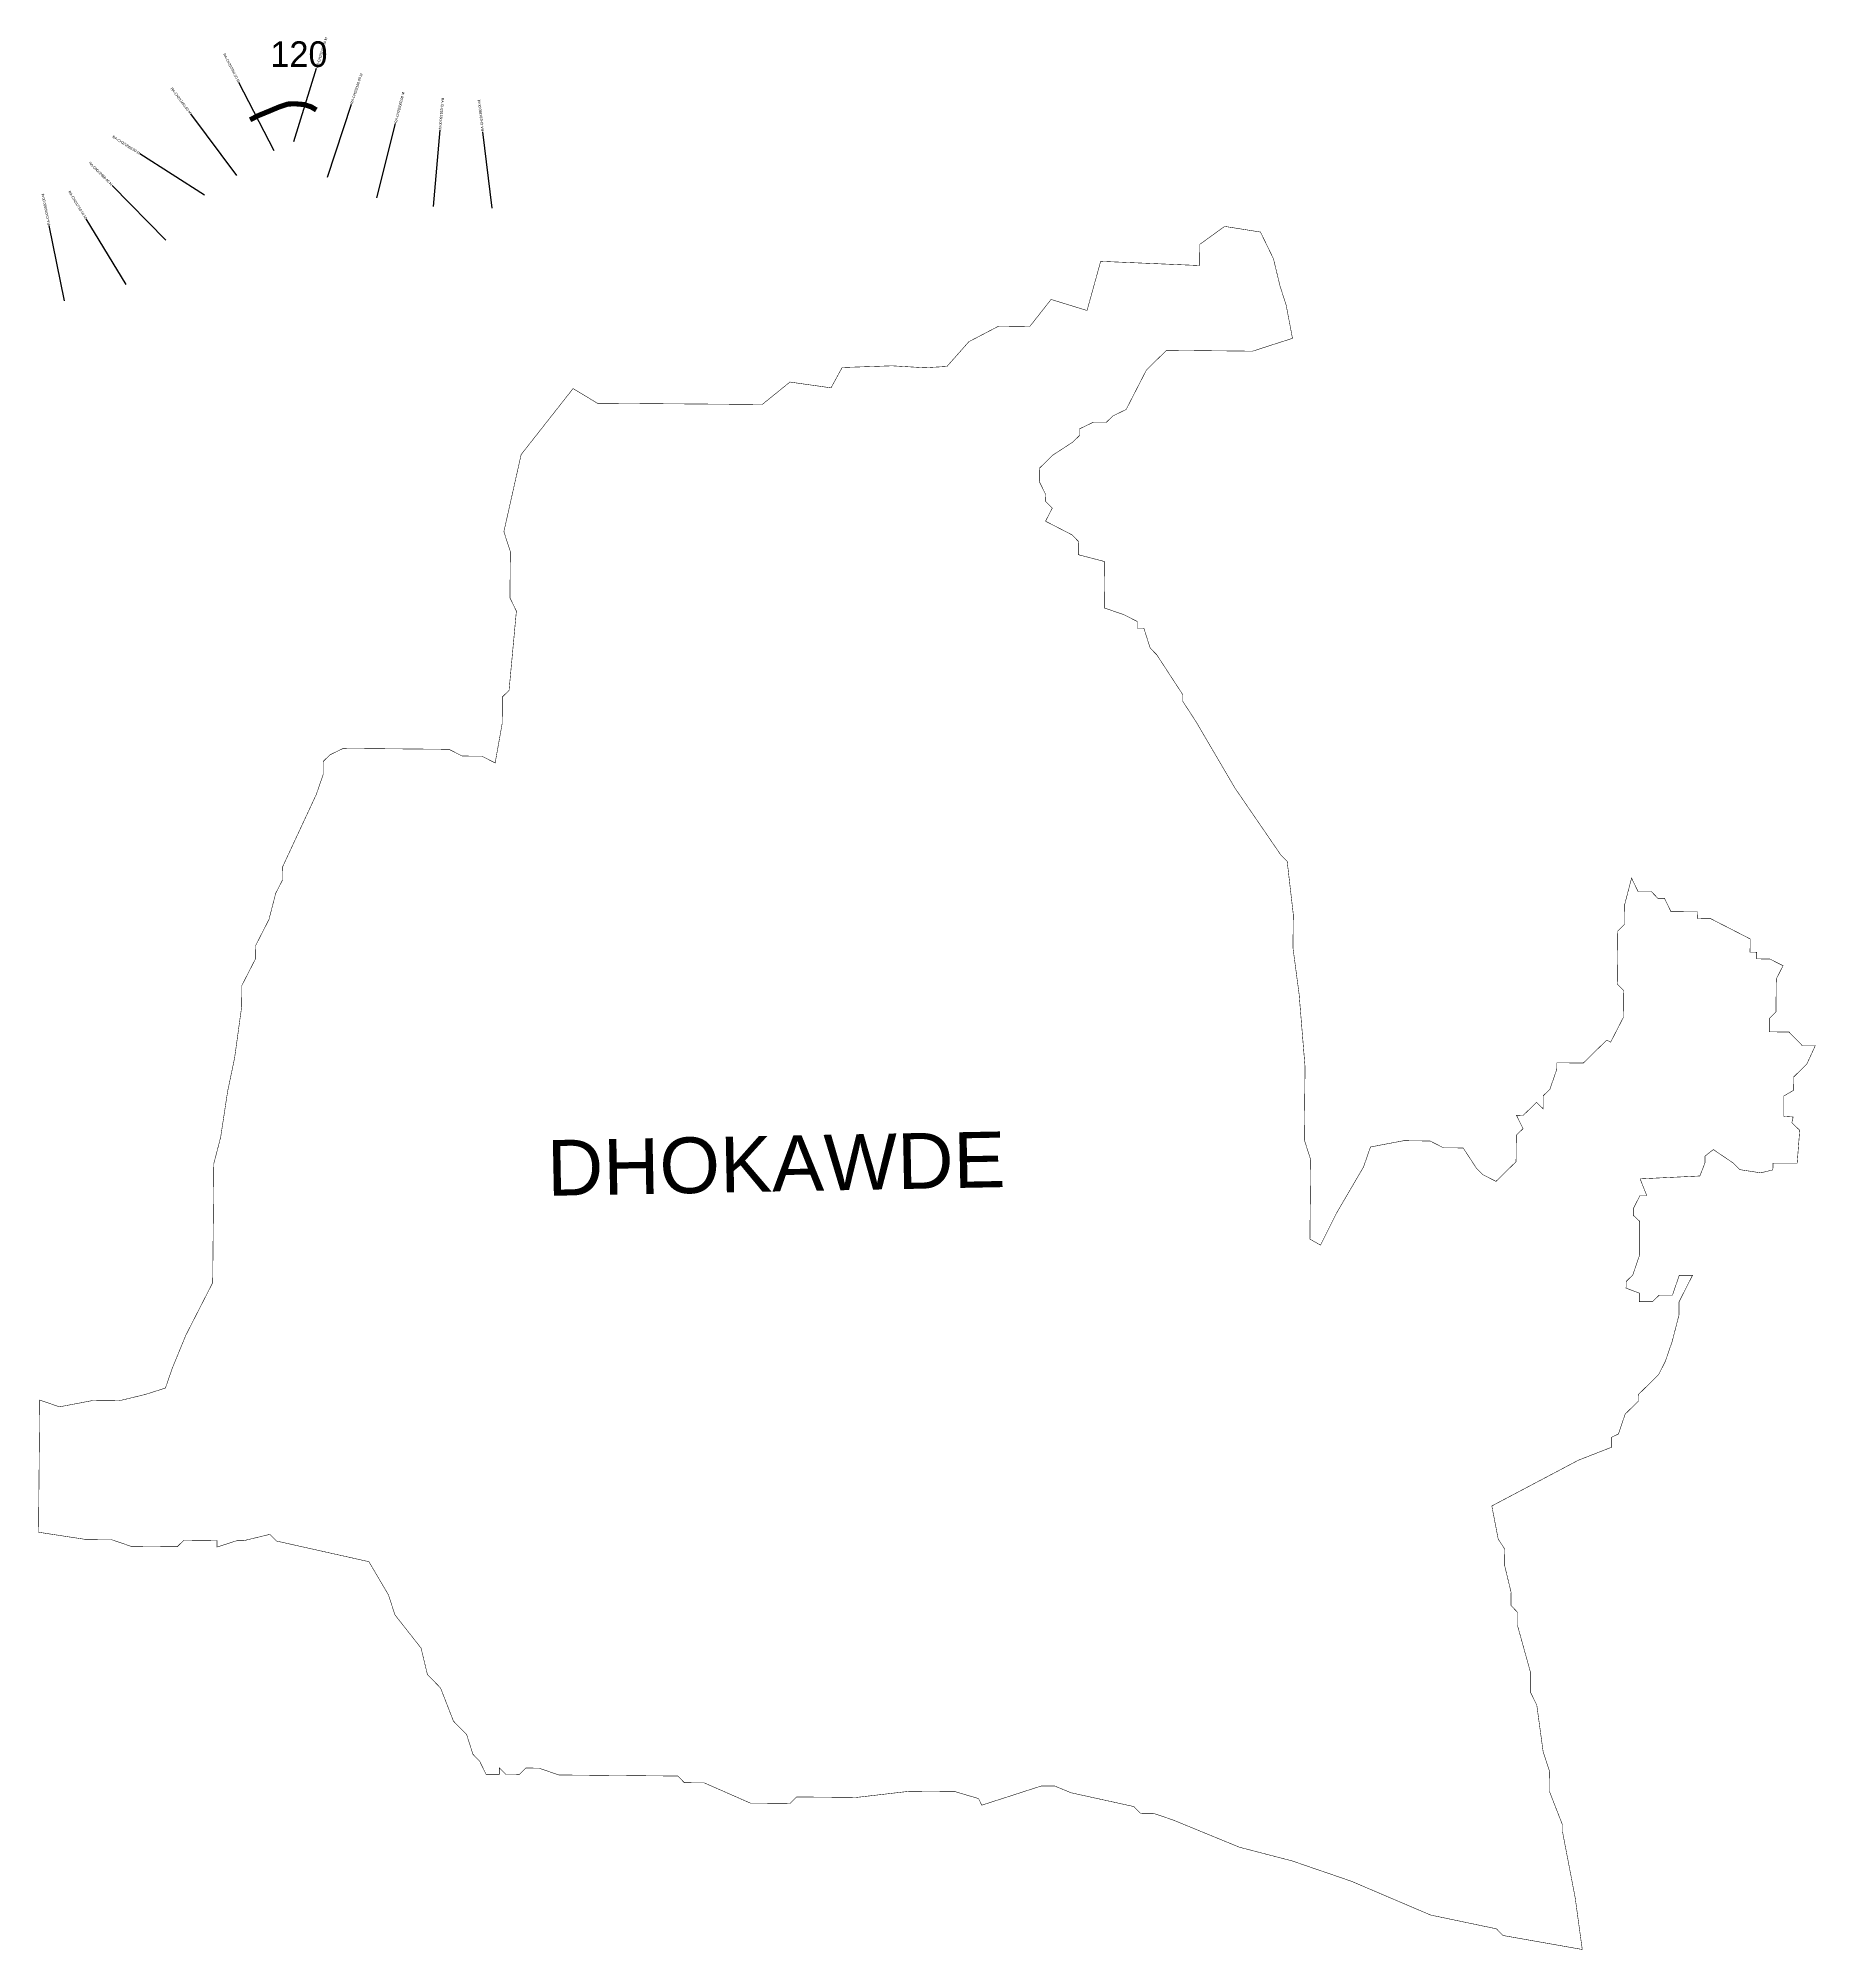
# Model space of a CAD drawing. Header units: metres. Extents: x 274638 to 279758, y 2076885 to 2080664.
# Drawn here: x 276289 to 279758, y 2076932 to 2080664 of the extents above; entities that cross this region are included whole.
import ezdxf
from ezdxf.enums import TextEntityAlignment as Align

# ---------------------------------------------------------------- set-up
doc = ezdxf.new("R2010")
doc.units = ezdxf.units.M
for name, color, linetype in [('ARTIFICIALLY PROTECTED', 4, 'Continuous'), ('CS', 134, 'Continuous'), ('CSMark', 210, 'Continuous'), ('VILLAGE NAME', 250, 'Continuous')]:
    doc.layers.add(name, color=color, linetype=linetype)

msp = doc.modelspace()

# ---------------------------------------------------------------- linework, layer by layer
at = {"color": 6, "const_width": 1}
msp.add_lwpolyline([(277333.1, 2079980.1), (277380.7, 2079951.4), (277702.2, 2079949), (277756.3, 2079992.8), (277836.5, 2079981.5), (277858.2, 2080021.2), (277955.5, 2080024.5), (278018.9, 2080020.8), (278062.7, 2080023.2), (278105.5, 2080071.6), (278163.7, 2080102), (278224.4, 2080101.3), (278265.9, 2080154.1), (278336.1, 2080132.5), (278362.7, 2080228.5), (278555.8, 2080220.3), (278556.2, 2080261.7), (278604.6, 2080296.7), (278674.5, 2080285.7), (278699.8, 2080233.7), (278712.5, 2080181), (278724.7, 2080142.9), (278737, 2080078.2), (278659.2, 2080053.1), (278491.2, 2080054.8), (278452, 2080016.4), (278412.4, 2079939.2), (278386.4, 2079926.6), (278373.3, 2079913.8), (278347.5, 2079914), (278321.5, 2079901.4), (278321.4, 2079888.5), (278308.4, 2079875.6), (278269.3, 2079850.2), (278243.2, 2079824.6), (278242.9, 2079798.7), (278255.6, 2079772.7), (278255.4, 2079759.8), (278268.3, 2079746.8), (278255.1, 2079721.1), (278306.6, 2079694.6), (278319.3, 2079681.6), (278319, 2079655.8), (278370.6, 2079642.3), (278369.7, 2079551.8), (278408.4, 2079538.5), (278434, 2079525.4), (278433.8, 2079512.4), (278446.9, 2079512.3), (278459.4, 2079473.3), (278472.2, 2079460.3), (278523.1, 2079382.2), (278523, 2079369.3), (278548.5, 2079330.2), (278624.7, 2079200.2), (278713.9, 2079070), (278726.7, 2079056.9), (278738.6, 2078953.4), (278737.9, 2078888.7), (278749.9, 2078798.1), (278761.5, 2078655.8), (278760, 2078513.6), (278772.5, 2078474.7), (278771, 2078319.6), (278791.7, 2078307.8), (278823.2, 2078370.8), (278875.8, 2078460.7), (278889.1, 2078499.4), (278953.9, 2078511.7), (279005.6, 2078511.1), (279031.4, 2078497.9), (279070.1, 2078497.5), (279095.6, 2078458.5), (279108.4, 2078445.5), (279134.1, 2078432.3), (279173.3, 2078470.7), (279173.8, 2078522.4), (279186.9, 2078535.2), (279174.2, 2078561.1), (279187.1, 2078561), (279213.3, 2078586.6), (279226, 2078573.6), (279226.3, 2078599.4), (279239.3, 2078612.2), (279252.7, 2078650.9), (279252.8, 2078663.8), (279304.5, 2078663.3), (279350.2, 2078708.1), (279357.9, 2078704.1), (279383, 2078753), (279383.5, 2078804.7), (279370.7, 2078817.8), (279371.8, 2078921.2), (279384.8, 2078934), (279385.2, 2078972.7), (279398.7, 2079024.3), (279411.3, 2078998.3), (279437.2, 2078998.1), (279450, 2078985), (279462.9, 2078984.9), (279475.6, 2078958.9), (279527.3, 2078958.4), (279527.1, 2078945.4), (279553, 2078945.2), (279630.2, 2078905.6), (279629.9, 2078879.7), (279642.8, 2078879.6), (279642.7, 2078866.7), (279668.5, 2078866.4), (279694.3, 2078853.3), (279681.1, 2078827.5), (279680.4, 2078762.9), (279667.4, 2078750.1), (279667.4, 2078724.2), (279705.9, 2078723.9), (279731.5, 2078697.7), (279757.3, 2078697.5), (279740.7, 2078661.4), (279714.6, 2078635.7), (279714.5, 2078609.8), (279695.9, 2078599), (279695.9, 2078559.2), (279714.1, 2078558), (279711.4, 2078546.8), (279726.8, 2078532), (279722, 2078469.2), (279721.9, 2078467.7), (279674.6, 2078467.7), (279674.5, 2078454.8), (279650.8, 2078448.9), (279609.8, 2078455.2), (279596.9, 2078468.2), (279558.3, 2078494.4), (279541.9, 2078481.5), (279541.9, 2078468.3), (279532, 2078442.8), (279415.4, 2078437.2), (279428.2, 2078404.8), (279415.2, 2078404.8), (279402.1, 2078379), (279402, 2078366.1), (279414.4, 2078354.4), (279414.4, 2078288.4), (279401.1, 2078249.6), (279388.1, 2078236.8), (279388, 2078223.8), (279413.7, 2078214.2), (279413.7, 2078197.5), (279439.6, 2078197.5), (279452.7, 2078210.2), (279478.5, 2078210.2), (279491.8, 2078249), (279517.6, 2078248.8), (279491.4, 2078197.2), (279491.2, 2078171.3), (279477.9, 2078119.6), (279464.6, 2078080.9), (279451.5, 2078055.1), (279412.4, 2078016.5), (279412.3, 2078003.6), (279386.2, 2077977.9), (279373, 2077939.1), (279359.9, 2077932.8), (279359.9, 2077913.3), (279294.9, 2077887.9), (279126, 2077798.6), (279138.5, 2077733.7), (279151.3, 2077714.2), (279151.1, 2077681.9), (279163.6, 2077630), (279163.5, 2077604.1), (279176.1, 2077591.1), (279176.1, 2077565.2), (279201.3, 2077474.4), (279201.1, 2077435.6), (279213.8, 2077409.6), (279226.1, 2077318.9), (279238.8, 2077279.9), (279238.5, 2077241.1), (279263.8, 2077176.2), (279263.8, 2077163.3), (279288.7, 2077033.6), (279302.5, 2076932.7), (279147.9, 2076960), (279135.1, 2076973), (279006.3, 2077000), (278852, 2077065.9), (278736.3, 2077105.6), (278633.3, 2077132.4), (278504.7, 2077185.2), (278466.1, 2077198.4), (278440.2, 2077198.7), (278427.5, 2077211.7), (278305.1, 2077238.6), (278273, 2077251.8), (278247.2, 2077252), (278130.7, 2077214.4), (278124.3, 2077227.3), (278079.3, 2077240.7), (277989, 2077241.5), (277885.6, 2077229.5), (277769.4, 2077230.5), (277756.4, 2077217.8), (277679, 2077218.5), (277589, 2077258), (277550.3, 2077258.3), (277537.5, 2077271.3), (277305.2, 2077273.4), (277266.6, 2077286.7), (277240.8, 2077287), (277227.8, 2077274.1), (277202, 2077274.4), (277189.2, 2077287.4), (277189.1, 2077274.5), (277163.3, 2077274.7), (277150.6, 2077300.7), (277137.8, 2077313.7), (277125.3, 2077352.5), (277099.7, 2077378.5), (277074.5, 2077443.3), (277048.9, 2077469.4), (277036.5, 2077521.1), (276985.4, 2077586.1), (276972.9, 2077624.9), (276934.7, 2077689.8), (276754.4, 2077730.1), (276741.6, 2077743.2), (276689.9, 2077730.7), (276677, 2077730.8), (276638.1, 2077718.3), (276638.3, 2077731.2), (276573.7, 2077731.8), (276560.7, 2077719), (276470.4, 2077719.8), (276431.8, 2077733), (276380.2, 2077733.5), (276290, 2077747.3), (276292.3, 2078005.3), (276330.9, 2077992.1), (276395.5, 2078004.4), (276447.2, 2078003.9), (276498.9, 2078016.4), (276537.7, 2078028.9), (276551, 2078067.5), (276577.4, 2078131.8), (276629.9, 2078234.6), (276632, 2078466.9), (276645.4, 2078518.4), (276659.1, 2078608.6), (276672.6, 2078673), (276686.4, 2078773.3), (276686.8, 2078814.8), (276713.1, 2078866.2), (276713.3, 2078892), (276739.6, 2078943.4), (276752.9, 2078994.9), (276766.1, 2079020.6), (276766.3, 2079046.4), (276832.1, 2079187.8), (276845.4, 2079226.4), (276845.6, 2079252.2), (276858.6, 2079265), (276884.6, 2079277.6), (277091, 2079275.8), (277116.7, 2079262.7), (277155.4, 2079262.3), (277181.1, 2079249.2), (277194.8, 2079326.5), (277195.2, 2079378.1), (277208.2, 2079390.9), (277222.5, 2079545.6), (277209.9, 2079571.6), (277210.7, 2079661.9), (277198.1, 2079700.7), (277231.8, 2079851.3), (277333.1, 2079980.1)], dxfattribs=at)
at = {"layer": 'ARTIFICIALLY PROTECTED', "const_width": 10, "flags": 128}
msp.add_lwpolyline([(276832.1, 2080524), (276821.8, 2080530.2), (276807.9, 2080534.6), (276790.2, 2080536.1), (276776.2, 2080535.5), (276759.5, 2080529.9), (276740.6, 2080521.9), (276717.9, 2080512.6), (276702.9, 2080504.8)], dxfattribs=at)
at = {"layer": 'CS'}
for p, q in [((276788.1, 2080462.2), (276832.7, 2080605.4)), ((276749.6, 2080444.5), (276681, 2080577.9)), ((276676.8, 2080396.1), (276587.2, 2080516.3)), ((276854, 2080392.5), (276900.5, 2080535.1)), ((276950.3, 2080352.2), (276986.6, 2080497.7)), ((277060.6, 2080335.7), (277073.5, 2080485.1)), ((277175.4, 2080332.5), (277157.1, 2080481.4)), ((276614.2, 2080357.5), (276488, 2080438.5)), ((276538.7, 2080269.9), (276433.6, 2080376.8)), ((276340.7, 2080151.6), (276310.7, 2080298.5)), ((276460.7, 2080183.4), (276382.7, 2080311.5))]:
    msp.add_line(p, q, dxfattribs=at)

# ---------------------------------------------------------------- texts
at = {"insert": (276742.4, 2080658), "char_height": 50, "attachment_point": 1}
msp.add_mtext_dynamic_manual_height_columns('120', width=84.374, gutter_width=1, heights=[74.2], dxfattribs=at)
at = {"layer": 'CSMark'}
for s, rotation, p in [('RA-CH202260.00 M', 72.7196, (276833, 2080606.4)), ('RA-CH202160.00 M', 71.9403, (276900.8, 2080536.1)), ('RA-CH202060.00 M', 75.9843, (276986.9, 2080498.7)), ('RA-CH201860.00 M', 97.0064, (277156.9, 2080482.4)), ('RA-CH202860.00 M', 101.5708, (276310.5, 2080299.5))]:
    msp.add_text(s, height=5, rotation=rotation, dxfattribs=at).set_placement(p, align=Align.MIDDLE_LEFT)
for s, rotation, p in [('RA-CH202360.00 M', 297.2126, (276680.6, 2080578.8)), ('RA-CH202460.00 M', 306.7126, (276586.6, 2080517.1)), ('RA-CH201960.00 M', 265.0629, (277073.5, 2080486.1)), ('RA-CH202560.00 M', 327.333, (276487.1, 2080439)), ('RA-CH202660.00 M', 314.5165, (276432.9, 2080377.6)), ('RA-CH202760.00 M', 301.3561, (276382.2, 2080312.4))]:
    msp.add_text(s, height=5, rotation=rotation, dxfattribs=at).set_placement(p, align=Align.MIDDLE_RIGHT)
at = {"layer": 'VILLAGE NAME', "insert": (277281.2, 2078512.7), "char_height": 108.748, "attachment_point": 1, "rotation": 1.1028}
msp.add_mtext_dynamic_manual_height_columns('{\\fArial|b0|i0|c0|p34;DHOKAWDE}', width=726.929, gutter_width=543.7, heights=[0], dxfattribs=at)

doc.saveas('drawing.dxf')
